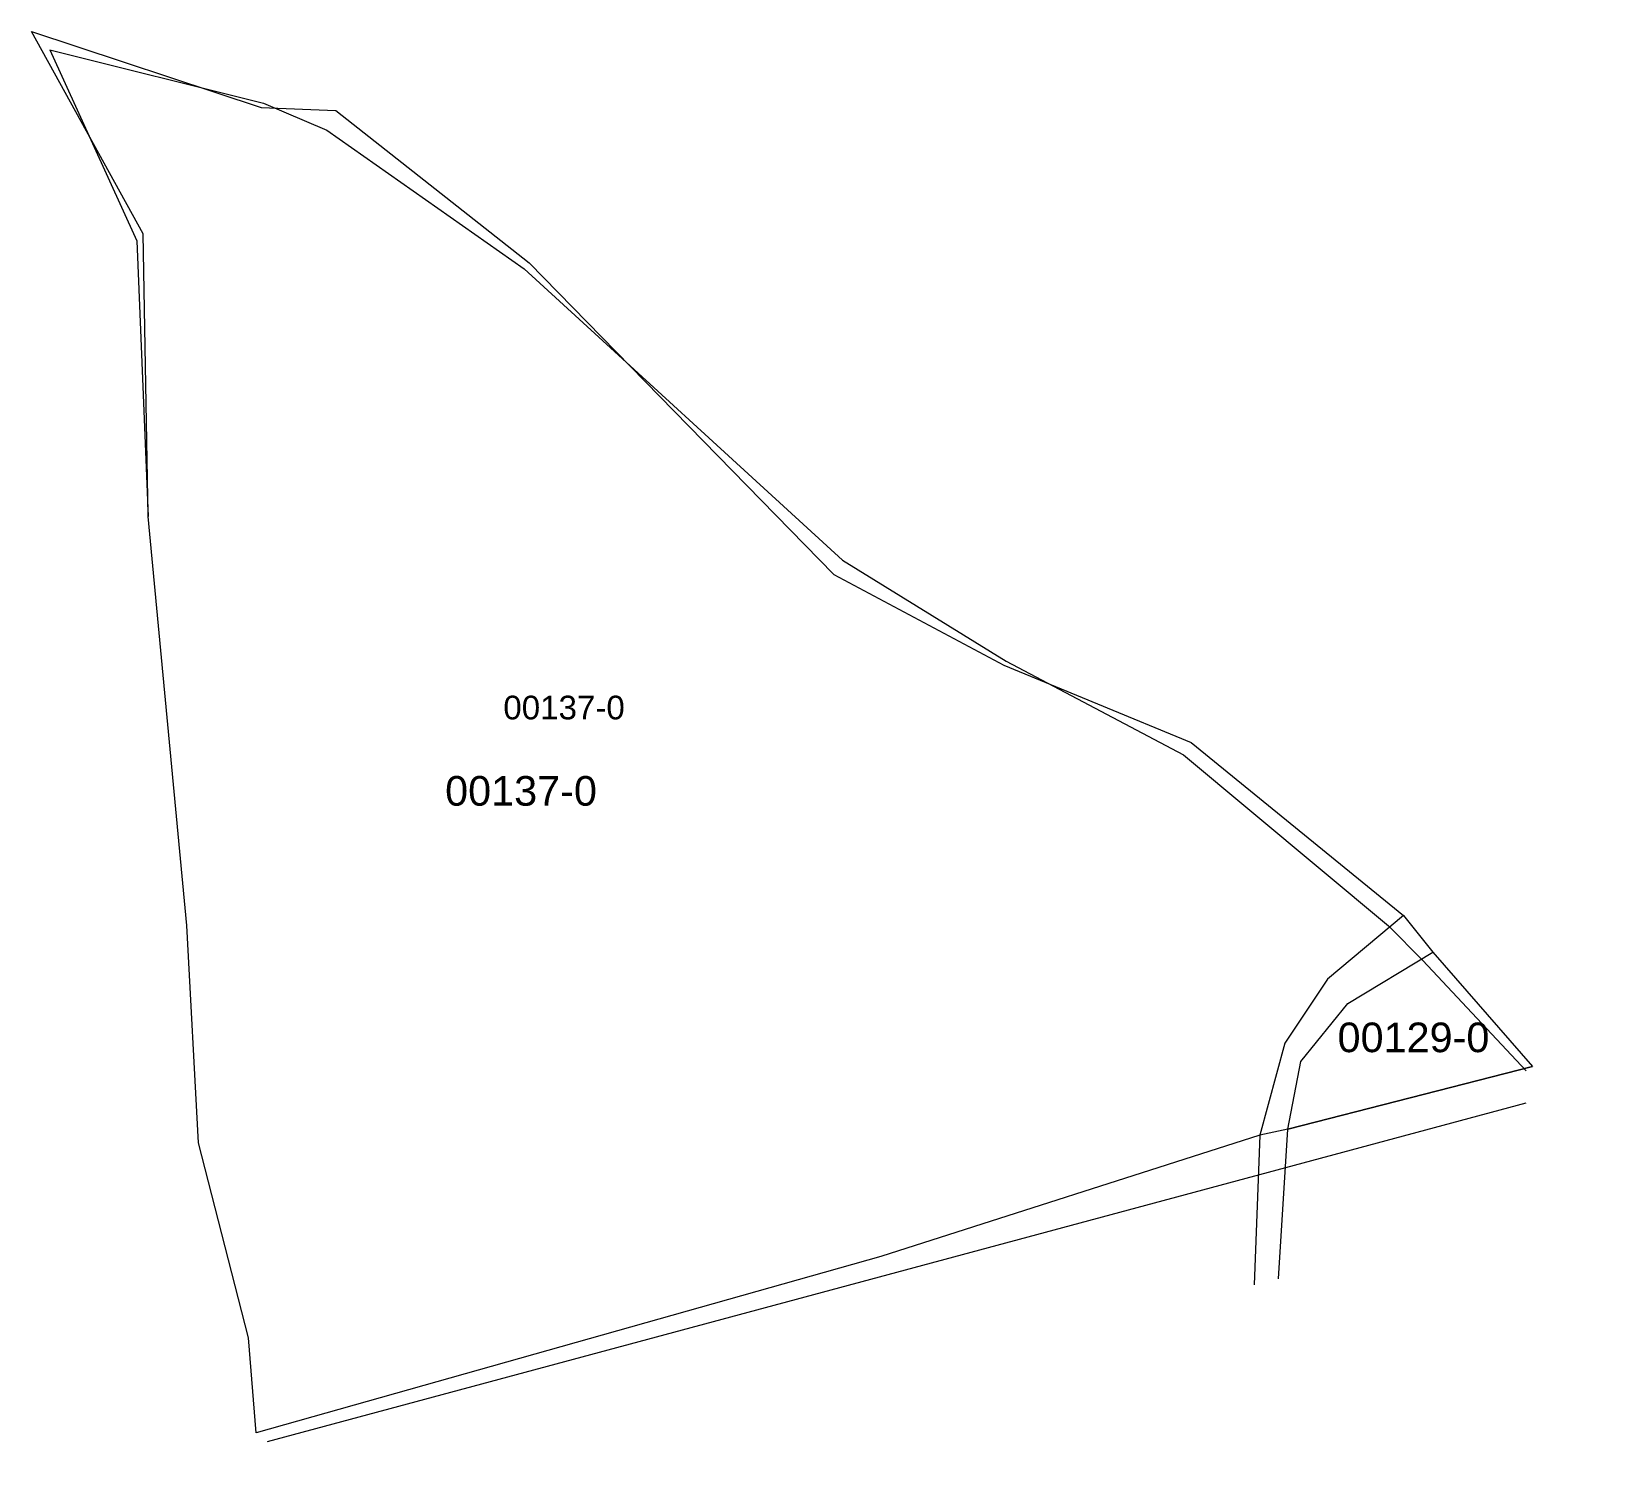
# Model space of a CAD drawing. Header units: metres. Extents: x 7508073 to 7509347, y 4690423 to 4692159.
# Drawn here: x 7508645.1 to 7508778.6, y 4691122.4 to 4691244.5 of the extents above; entities that cross this region are included whole.
import ezdxf

# ---------------------------------------------------------------- set-up
doc = ezdxf.new("R2010")
doc.units = ezdxf.units.M
for name, color, linetype, lineweight in [('ndajet', 1, 'Continuous', 0), ('Ndarjet', 1, 'Continuous', 0), ('nr baze', 7, 'Continuous', 0), ('parc fqinje', 251, 'Continuous', 0), ('Parcela Baze', 7, 'Continuous', 0)]:
    doc.layers.add(name, color=color, linetype=linetype, lineweight=lineweight)
doc.styles.get("Standard").update_dxf_attribs({"font": 'arial.ttf'})

msp = doc.modelspace()

# ---------------------------------------------------------------- texts
at = {"layer": 'nr baze'}
msp.add_text('00137-0', height=2, dxfattribs=at).set_placement((7508684.943, 4691186.397))
at = {"layer": 'Parcela Baze'}
for s, p in [('00137-0', (7508680.029, 4691179.11)), ('00129-0', (7508755.359, 4691158.293))]:
    msp.add_text(s, height=2.5, dxfattribs=at).set_placement(p)

# ---------------------------------------------------------------- linework, layer by layer
at = {"layer": 'ndajet', "elevation": 661.933, "flags": 128}
msp.add_lwpolyline([(7508665.032, 4691125.414), (7508771.292, 4691154.007)], dxfattribs=at)
at = {"layer": 'Ndarjet', "elevation": 658.17, "flags": 128}
for points in [[(7508646.653, 4691242.927), (7508664.708, 4691238.444), (7508670.05, 4691236.159), (7508686.711, 4691224.437), (7508713.564, 4691199.827), (7508727.382, 4691191.313), (7508742.367, 4691183.405), (7508759.657, 4691168.969), (7508762.571, 4691166.036), (7508771.281, 4691156.71)], [(7508646.653, 4691242.927), (7508654.011, 4691226.813), (7508654.963, 4691203.527)]]:
    msp.add_lwpolyline(points, dxfattribs=at)
at = {"layer": 'parc fqinje'}
for points in [[(7508760.922, 4691169.825), (7508763.402, 4691166.735)], [(7508756.222, 4691162.395), (7508763.402, 4691166.735)], [(7508763.402, 4691166.735), (7508771.812, 4691157.085)], [(7508752.272, 4691157.495), (7508756.222, 4691162.395)], [(7508751.162, 4691151.796), (7508752.272, 4691157.495)], [(7508751.162, 4691151.796), (7508771.812, 4691157.085)], [(7508748.812, 4691151.296), (7508748.311, 4691138.657)], [(7508751.162, 4691151.796), (7508748.812, 4691151.296)], [(7508750.371, 4691139.146), (7508751.162, 4691151.796)]]:
    msp.add_lwpolyline(points, dxfattribs=at)
at = {"layer": 'Parcela Baze', "flags": 128}
for points in [[(7508645.125, 4691244.476), (7508664.515, 4691238.055), (7508670.815, 4691237.815), (7508687.134, 4691224.955), (7508712.833, 4691198.635), (7508727.183, 4691190.965), (7508742.993, 4691184.435), (7508760.922, 4691169.825), (7508754.522, 4691164.465), (7508750.912, 4691159.045), (7508748.812, 4691151.296), (7508716.801, 4691141.038), (7508664.071, 4691126.141), (7508663.421, 4691134.18), (7508659.202, 4691150.65), (7508658.222, 4691168.989), (7508654.963, 4691203.527), (7508654.534, 4691227.386), (7508645.125, 4691244.476)], [(7508763.402, 4691166.735), (7508771.812, 4691157.085), (7508751.162, 4691151.796), (7508752.272, 4691157.495), (7508756.222, 4691162.395), (7508763.402, 4691166.735)]]:
    msp.add_lwpolyline(points, dxfattribs=at)

msp.set_redraw_order([(e.dxf.handle, doc.entitydb.next_handle()) for e in msp.query("TEXT MTEXT ATTDEF DIMENSION ARC_DIMENSION")])  # texts and dimensions are drawn at this point

doc.saveas('drawing.dxf')
